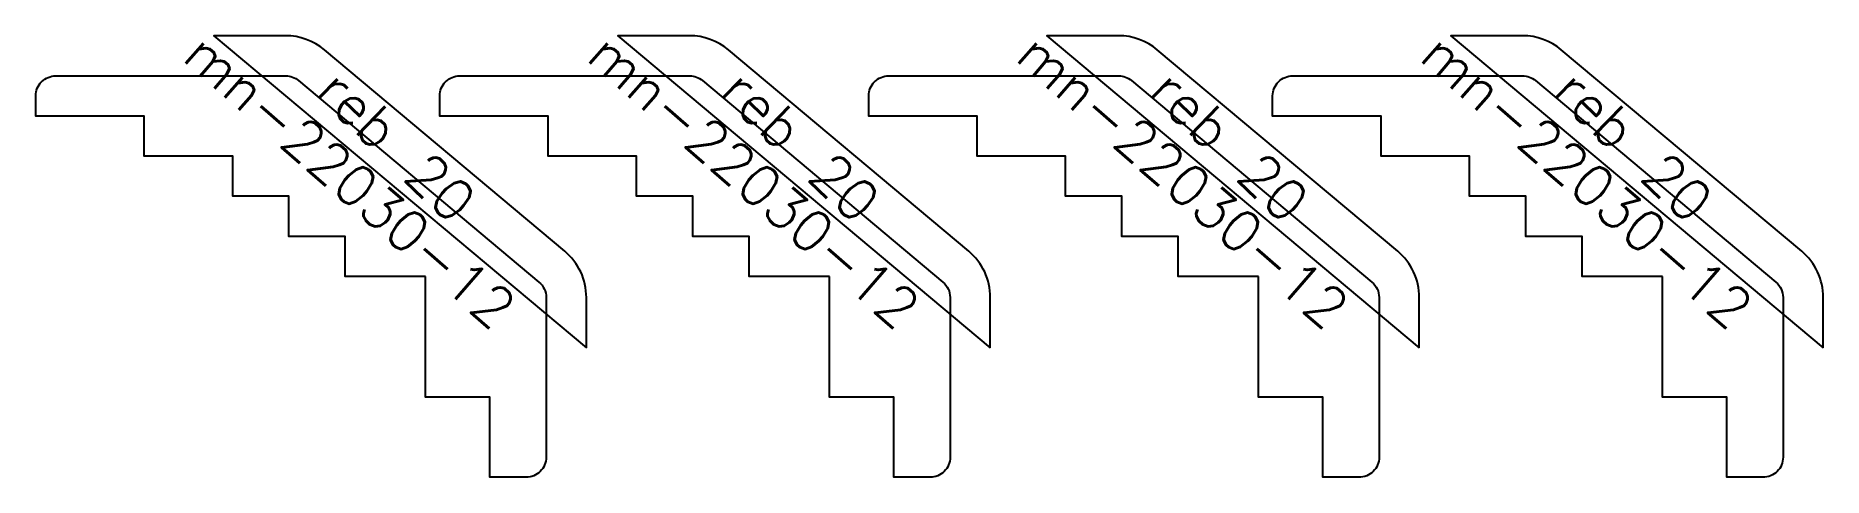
# Model space of a CAD drawing. Header units: millimetres. Extents: x 2625 to 8201, y -105 to 3778.
# Drawn here: x 7755.9 to 8200.6, y 3668.1 to 3778.1 of the extents above; entities that cross this region are included whole.
import ezdxf

# ---------------------------------------------------------------- set-up
doc = ezdxf.new("R2010")
doc.units = ezdxf.units.MM
for name, color, linetype in [('MN-22030-12', 7, 'Continuous'), ('Rebaixo', 7, 'Continuous'), ('Texto', 7, 'Continuous')]:
    doc.layers.add(name, color=color, linetype=linetype)
doc.styles.get("Standard").update_dxf_attribs({"font": 'txt.shx'})

msp = doc.modelspace()

# ---------------------------------------------------------------- texts
at = {"layer": 'Rebaixo', "color": 4, "char_height": 10, "attachment_point": 3, "rotation": 316.0811}
for insert in [(7866.23, 3737.99), (7966.75, 3737.99), (8073.48, 3737.99), (8174, 3737.99)]:
    msp.add_mtext_dynamic_manual_height_columns('reb 20', width=46.3677, gutter_width=12.5, heights=[0], dxfattribs=dict(at, insert=insert))
at = {"layer": 'Texto', "color": 4, "char_height": 10, "attachment_point": 3, "rotation": 318.8231}
for insert in [(7876.24, 3711.84), (7976.76, 3711.84), (8083.49, 3711.84), (8184.01, 3711.84)]:
    msp.add_mtext_dynamic_manual_height_columns('mn-22030-12', width=126.0481, gutter_width=12.5, heights=[0], dxfattribs=dict(at, insert=insert))

# ---------------------------------------------------------------- linework, layer by layer
at = {"layer": 'MN-22030-12', "color": 4}
for points in [[(7852.86, 3718.12), (7832.86, 3718.12), (7832.86, 3728.12), (7818.86, 3728.12), (7818.86, 3738.12), (7804.86, 3738.12), (7804.86, 3748.12), (7782.86, 3748.12), (7782.86, 3758.12), (7755.86, 3758.12), (7755.86, 3763.12, -0.414214), (7760.86, 3768.12), (7818.04, 3768.12, -0.176327), (7821.25, 3766.95), (7881.07, 3716.76, -0.221695), (7882.86, 3712.93), (7882.86, 3673.12, -0.414214), (7877.86, 3668.12), (7868.86, 3668.12), (7868.86, 3688.12), (7852.86, 3688.12)], [(7953.37, 3718.12), (7933.37, 3718.12), (7933.37, 3728.12), (7919.37, 3728.12), (7919.37, 3738.12), (7905.37, 3738.12), (7905.37, 3748.12), (7883.37, 3748.12), (7883.37, 3758.12), (7856.37, 3758.12), (7856.37, 3763.12, -0.414214), (7861.37, 3768.12), (7918.55, 3768.12, -0.176327), (7921.77, 3766.95), (7981.59, 3716.76, -0.221695), (7983.37, 3712.93), (7983.37, 3673.12, -0.414214), (7978.37, 3668.12), (7969.37, 3668.12), (7969.37, 3688.12), (7953.37, 3688.12)], [(8060.11, 3718.12), (8040.11, 3718.12), (8040.11, 3728.12), (8026.11, 3728.12), (8026.11, 3738.12), (8012.11, 3738.12), (8012.11, 3748.12), (7990.11, 3748.12), (7990.11, 3758.12), (7963.11, 3758.12), (7963.11, 3763.12, -0.414214), (7968.11, 3768.12), (8025.29, 3768.12, -0.176327), (8028.5, 3766.95), (8088.32, 3716.76, -0.221695), (8090.11, 3712.93), (8090.11, 3673.12, -0.414214), (8085.11, 3668.12), (8076.11, 3668.12), (8076.11, 3688.12), (8060.11, 3688.12)], [(8160.62, 3718.12), (8140.62, 3718.12), (8140.62, 3728.12), (8126.62, 3728.12), (8126.62, 3738.12), (8112.62, 3738.12), (8112.62, 3748.12), (8090.62, 3748.12), (8090.62, 3758.12), (8063.62, 3758.12), (8063.62, 3763.12, -0.414214), (8068.62, 3768.12), (8125.8, 3768.12, -0.176327), (8129.02, 3766.95), (8188.84, 3716.76, -0.221695), (8190.62, 3712.93), (8190.62, 3673.12, -0.414214), (8185.62, 3668.12), (8176.62, 3668.12), (8176.62, 3688.12), (8160.62, 3688.12)]]:
    msp.add_lwpolyline(points, format="xyb", close=True, dxfattribs=at)
at = {"layer": 'Rebaixo', "color": 4}
for points in [[(7892.86, 3700.34), (7892.86, 3712.93, 0.221695), (7887.5, 3724.42), (7827.68, 3774.61, 0.176327), (7818.04, 3778.12), (7800.16, 3778.12)], [(7993.37, 3700.34), (7993.37, 3712.93, 0.221695), (7988.02, 3724.42), (7928.2, 3774.61, 0.176327), (7918.55, 3778.12), (7900.68, 3778.12)], [(8100.11, 3700.34), (8100.11, 3712.93, 0.221695), (8094.75, 3724.42), (8034.93, 3774.61, 0.176327), (8025.29, 3778.12), (8007.41, 3778.12)], [(8200.62, 3700.34), (8200.62, 3712.93, 0.221695), (8195.26, 3724.42), (8135.45, 3774.61, 0.176327), (8125.8, 3778.12), (8107.93, 3778.12)]]:
    msp.add_lwpolyline(points, format="xyb", close=True, dxfattribs=at)

msp.set_redraw_order([(e.dxf.handle, doc.entitydb.next_handle()) for e in msp.query("TEXT MTEXT ATTDEF DIMENSION ARC_DIMENSION")])  # texts and dimensions are drawn at this point

doc.saveas('drawing.dxf')
